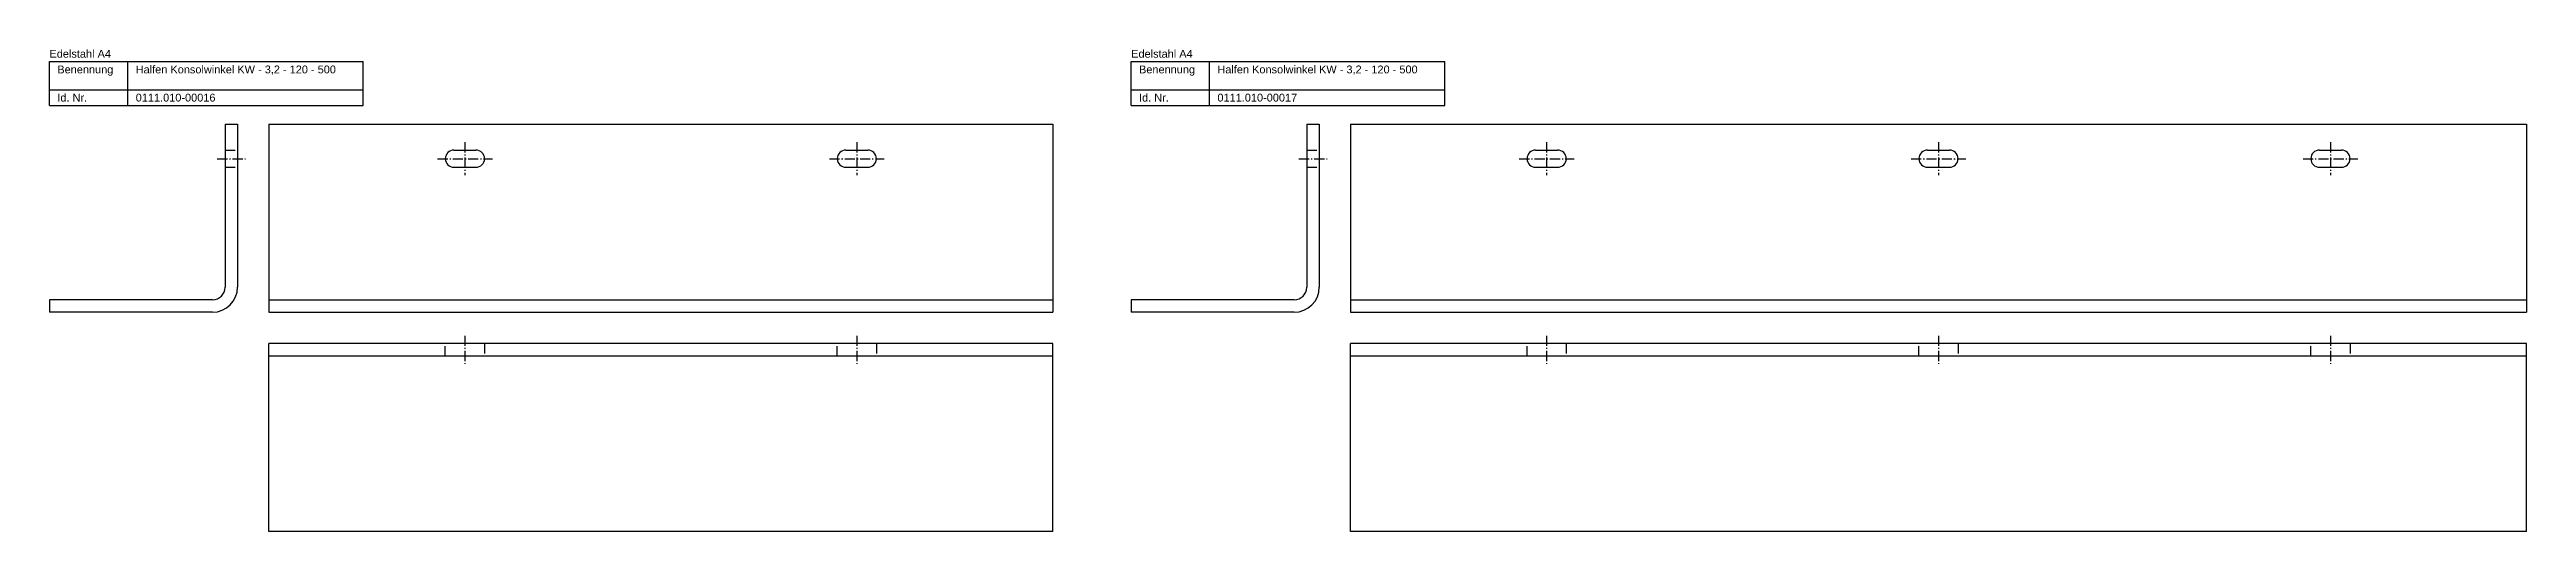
# Model space of a CAD drawing. Header units: millimetres. Extents: x 473 to 3243, y -1069 to 869.
# Drawn here: x 473 to 2053, y -1069 to -761 of the extents above; entities that cross this region are included whole.
import ezdxf

# ---------------------------------------------------------------- set-up
doc = ezdxf.new("R2010")
doc.units = ezdxf.units.MM
doc.linetypes.add('MITTELLINIE', pattern=[0.977, 0.65, -0.13, 0.067, -0.13])
doc.linetypes.add('VERDECKT', pattern=[9.525, 6.35, -3.175])
doc.layers.add('HALFEN-KONSOLANKER', color=2, linetype='CONTINUOUS')
doc.styles.add('ARIAL50', font='ARIAL.TTF', dxfattribs={"height": 5})

msp = doc.modelspace()

# ---------------------------------------------------------------- texts
at = {"layer": 'HALFEN-KONSOLANKER', "style": 'ARIAL50'}
for s, p in [('Edelstahl A4', (473.1, -766.7)), ('Benennung', (478.1, -776.7)), ('Halfen Konsolwinkel KW - 3,2 - 120 - 500', (528.1, -776.7)), ('Edelstahl A4', (1163.1, -766.7)), ('Benennung', (1168.1, -776.7)), ('Halfen Konsolwinkel KW - 3,2 - 120 - 500', (1218.1, -776.7)), ('Id. Nr.', (478.1, -794.7)), ('0111.010-00016', (528.1, -794.7)), ('Id. Nr.', (1168.1, -794.7)), ('0111.010-00017', (1218.1, -794.7))]:
    msp.add_text(s, height=5, dxfattribs=at).set_placement(p)

# ---------------------------------------------------------------- linework, layer by layer
at = {"layer": 'HALFEN-KONSOLANKER'}
for p, q in [((473.1, -769.2), (673.1, -769.2)), ((473.1, -797.2), (473.1, -769.2)), ((523.1, -797.2), (523.1, -769.2)), ((673.1, -797.2), (673.1, -769.2)), ((1163.1, -769.2), (1363.1, -769.2)), ((1163.1, -797.2), (1163.1, -769.2)), ((1213.1, -797.2), (1213.1, -769.2)), ((1363.1, -797.2), (1363.1, -769.2)), ((473.1, -787.2), (673.1, -787.2)), ((1163.1, -787.2), (1363.1, -787.2)), ((473.1, -797.2), (673.1, -797.2)), ((1163.1, -797.2), (1363.1, -797.2)), ((585.1, -809.2), (585.1, -913.2)), ((585.1, -809.2), (593.1, -809.2)), ((593.1, -809.2), (593.1, -913.2)), ((613.1, -809.2), (613.1, -929.2)), ((613.1, -809.2), (1113.1, -809.2)), ((1113.1, -809.2), (1113.1, -929.2)), ((1275.1, -809.2), (1275.1, -913.2)), ((1275.1, -809.2), (1283.1, -809.2)), ((1283.1, -809.2), (1283.1, -913.2)), ((1303.1, -809.2), (2053.1, -809.2)), ((1303.1, -809.2), (1303.1, -929.2)), ((2053.1, -809.2), (2053.1, -929.2)), ((731.1, -825.7), (745.1, -825.7)), ((731.1, -836.7), (745.1, -836.7)), ((981.1, -825.7), (995.1, -825.7)), ((981.1, -836.7), (995.1, -836.7)), ((1421.1, -825.7), (1435.1, -825.7)), ((1421.1, -836.7), (1435.1, -836.7)), ((1671.1, -825.7), (1685.1, -825.7)), ((1671.1, -836.7), (1685.1, -836.7)), ((1921.1, -825.7), (1935.1, -825.7)), ((1921.1, -836.7), (1935.1, -836.7)), ((577.1, -921.2), (473.1, -921.2)), ((473.1, -921.2), (473.1, -929.2)), ((577.1, -929.2), (473.1, -929.2)), ((613.1, -921.2), (1113.1, -921.2)), ((613.1, -929.2), (1113.1, -929.2)), ((1267.1, -921.2), (1163.1, -921.2)), ((1163.1, -921.2), (1163.1, -929.2)), ((1267.1, -929.2), (1163.1, -929.2)), ((1303.1, -921.2), (2053.1, -921.2)), ((1303.1, -929.2), (2053.1, -929.2)), ((1113.1, -949.2), (613.1, -949.2)), ((613.1, -1069.2), (613.1, -949.2)), ((1113.1, -957.2), (613.1, -957.2)), ((1113.1, -1069.2), (1113.1, -949.2)), ((2053.1, -949.2), (1303.1, -949.2)), ((1303.1, -1069.2), (1303.1, -949.2)), ((2053.1, -957.2), (1303.1, -957.2)), ((2053.1, -1069.2), (2053.1, -949.2)), ((1113.1, -1069.2), (613.1, -1069.2)), ((2053.1, -1069.2), (1303.1, -1069.2))]:
    msp.add_line(p, q, dxfattribs=at)
at = {"layer": 'HALFEN-KONSOLANKER', "color": 1, "linetype": 'MITTELLINIE', "ltscale": 10}
for p, q in [((738.1, -820.7), (738.1, -841.7)), ((988.1, -820.7), (988.1, -841.7)), ((1428.1, -820.7), (1428.1, -841.7)), ((1678.1, -820.7), (1678.1, -841.7)), ((1928.1, -820.7), (1928.1, -841.7)), ((580.1, -831.2), (598.1, -831.2)), ((720.6, -831.2), (755.6, -831.2)), ((970.6, -831.2), (1005.6, -831.2)), ((1270.1, -831.2), (1288.1, -831.2)), ((1410.6, -831.2), (1445.6, -831.2)), ((1660.6, -831.2), (1695.6, -831.2)), ((1910.6, -831.2), (1945.6, -831.2)), ((738.1, -944.2), (738.1, -962.2)), ((988.1, -944.2), (988.1, -962.2)), ((1428.1, -944.2), (1428.1, -962.2)), ((1678.1, -944.2), (1678.1, -962.2)), ((1928.1, -944.2), (1928.1, -962.2))]:
    msp.add_line(p, q, dxfattribs=at)
at = {"layer": 'HALFEN-KONSOLANKER', "color": 1, "linetype": 'VERDECKT'}
for p, q in [((585.1, -825.7), (593.1, -825.7)), ((585.1, -836.7), (593.1, -836.7)), ((1275.1, -825.7), (1283.1, -825.7)), ((1275.1, -836.7), (1283.1, -836.7)), ((725.6, -957.2), (725.6, -949.2)), ((750.6, -949.2), (750.6, -957.2)), ((975.6, -957.2), (975.6, -949.2)), ((1000.6, -949.2), (1000.6, -957.2)), ((1415.6, -957.2), (1415.6, -949.2)), ((1440.6, -949.2), (1440.6, -957.2)), ((1665.6, -957.2), (1665.6, -949.2)), ((1690.6, -949.2), (1690.6, -957.2)), ((1915.6, -957.2), (1915.6, -949.2)), ((1940.6, -949.2), (1940.6, -957.2))]:
    msp.add_line(p, q, dxfattribs=at)
at = {"layer": 'HALFEN-KONSOLANKER'}
for centre, radius, start, end in [((731.1, -831.2), 5.5, 90, 270), ((745.1, -831.2), 5.5, 270, 90), ((981.1, -831.2), 5.5, 90, 270), ((995.1, -831.2), 5.5, 270, 90), ((1421.1, -831.2), 5.5, 90, 270), ((1435.1, -831.2), 5.5, 270, 90), ((1671.1, -831.2), 5.5, 90, 270), ((1685.1, -831.2), 5.5, 270, 90), ((1921.1, -831.2), 5.5, 90, 270), ((1935.1, -831.2), 5.5, 270, 90), ((577.1, -913.2), 8, 270, 0), ((577.1, -913.2), 16, 270, 0), ((1267.1, -913.2), 16, 270, 0), ((1267.1, -913.2), 8, 270, 0)]:
    msp.add_arc(centre, radius, start, end, dxfattribs=at)

msp.set_redraw_order([(e.dxf.handle, doc.entitydb.next_handle()) for e in msp.query("TEXT MTEXT ATTDEF DIMENSION ARC_DIMENSION")])  # texts and dimensions are drawn at this point

doc.saveas('drawing.dxf')
